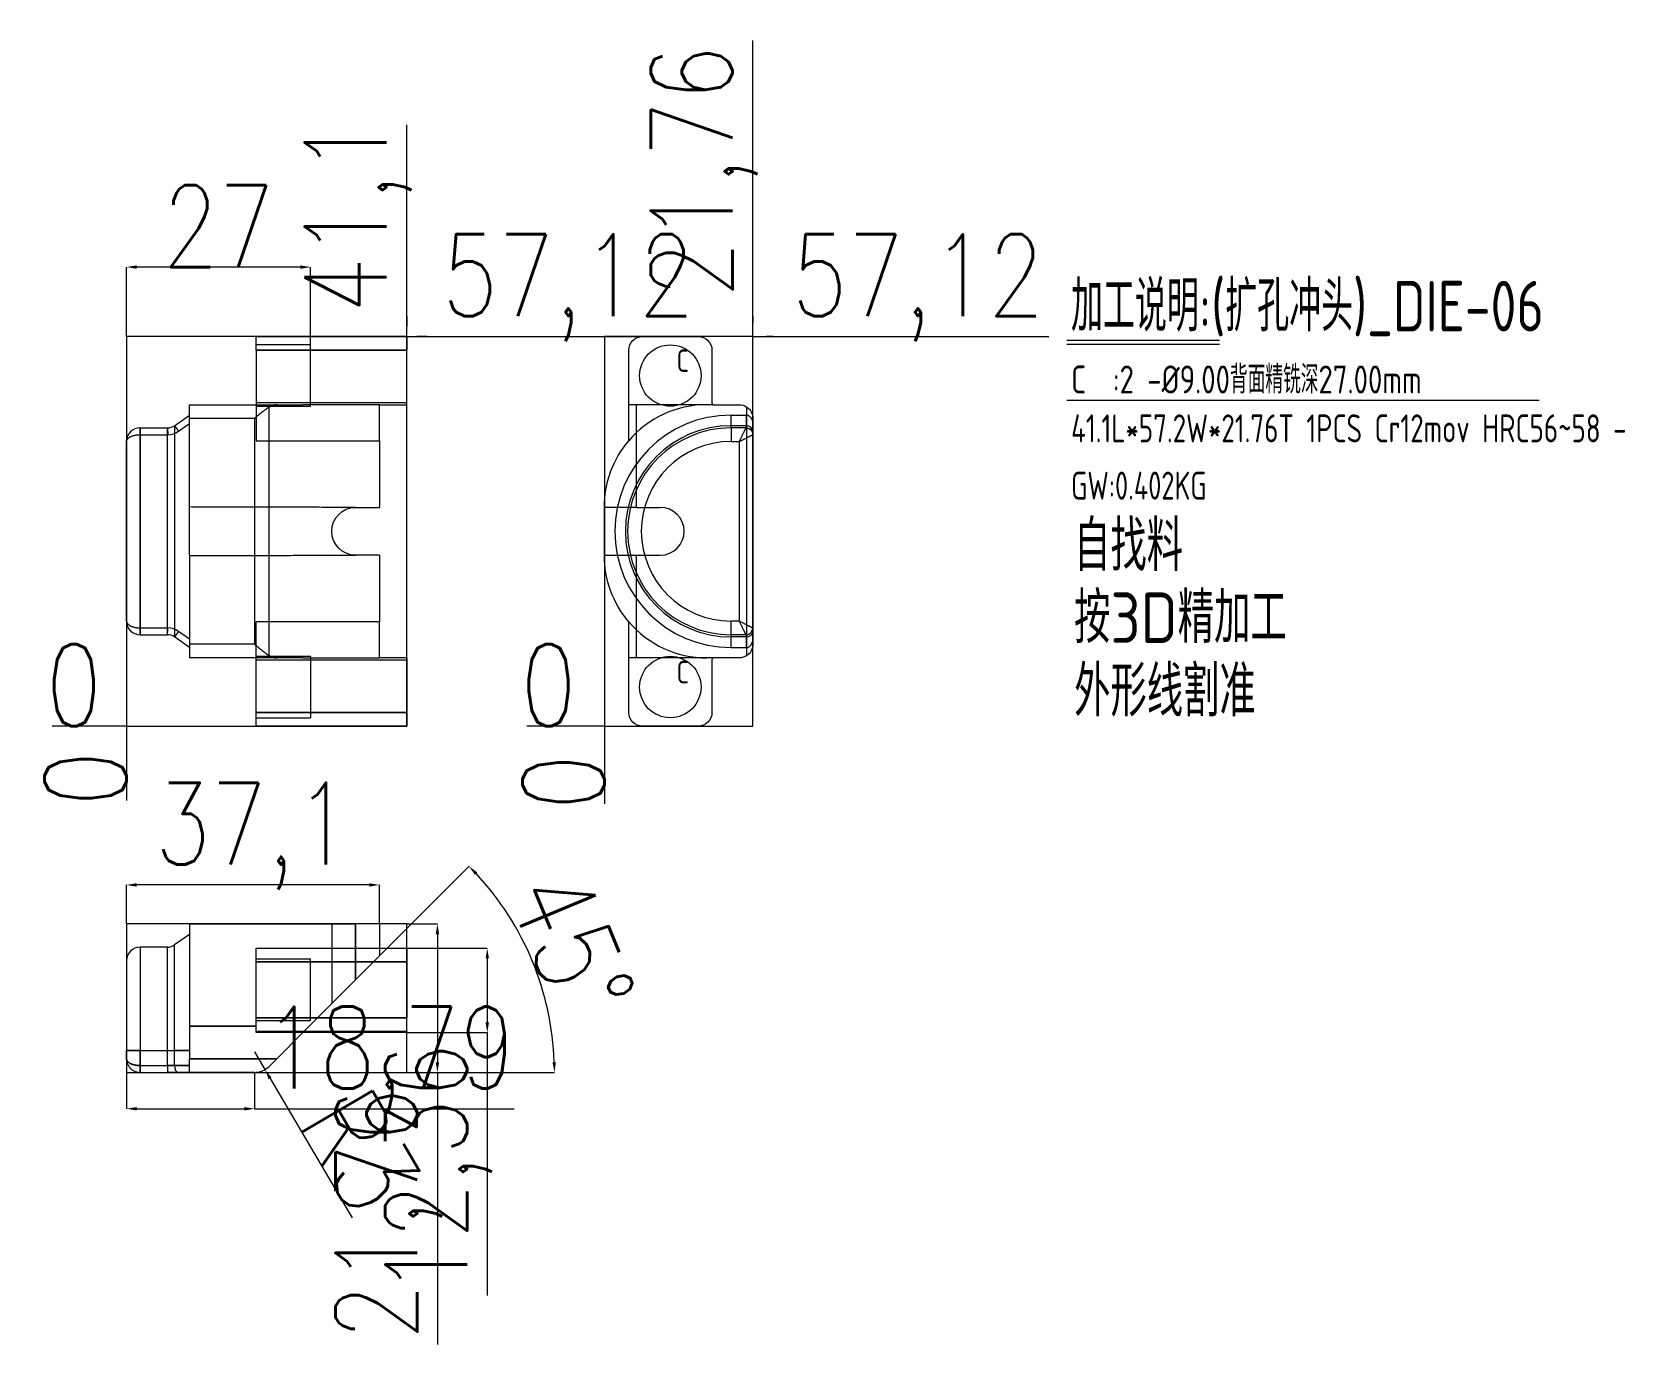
# Model space of a CAD drawing. Header units: millimetres. Extents: x 8768 to 9002, y 34641 to 34834.
import ezdxf

# ---------------------------------------------------------------- set-up
doc = ezdxf.new("R2010")
doc.units = ezdxf.units.MM
doc.linetypes.add('DASHED', pattern=[0])
doc.layers.add('DIE', color=20, linetype='Continuous', lineweight=20)
doc.layers.add('DIM', color=4, linetype='Continuous', lineweight=20)
doc.styles.add('chinesef_fs', font='gbenor.shx', dxfattribs={"bigfont": 'gbcbig.shx'})
doc.styles.add('gbenor', font='gbenor.shx', dxfattribs={"bigfont": 'gbcbig.shx'})
doc.styles.add('TXT', font='txt.shx', dxfattribs={"width": 0.8, "bigfont": 'ctxt.shx'})
doc.dimstyles.new('零件', dxfattribs={"dimscale": 1.5, "dimtxt": 8, "dimasz": 1, "dimexe": 0, "dimexo": 0, "dimgap": 0, "dimtad": 1, "dimtxsty": 'TXT', "dimcen": 0, "dimclrd": 252, "dimclre": 252, "dimclrt": 4, "dimazin": 3, "dimtp": 0.001, "dimtm": 0.001, "dimtfac": 1, "dimtmove": 0, "dimatfit": 3, "dimlwd": 5, "dimlwe": 5})

msp = doc.modelspace()

# ---------------------------------------------------------------- texts
at = {"layer": 'DIM', "color": 4, "lineweight": 5, "style": 'chinesef_fs'}
for s, height, width, p in [('加工说明:(扩孔冲头)_DIE-06', 7.4, 0.8794, (8920.45, 34790.308)), ('C', 3.3, 0.8969, (8862.603, 34784.368)), ('41.1L*57.2W*21.76T 1PCS Cr12mov HRC56~58 -', 4.1, 0.825, (8920.458, 34774.04)), ('GW:0.402KG', 4.1, 0.8055, (8920.458, 34765.642)), ('C', 3.3, 0.8969, (8862.603, 34738.706))]:
    msp.add_text(s, height=height, dxfattribs=dict(at, width=width)).set_placement(p)
at = {"layer": 'DIM', "color": 2, "lineweight": 5, "style": 'chinesef_fs', "width": 0.8795}
msp.add_text('C  :2 -%%c9.00背面精铣深27.00mm', height=4.1, dxfattribs=at).set_placement((8920.458, 34781.205))
at = {"layer": 'DIM', "color": 6, "lineweight": 5, "style": 'gbenor'}
msp.add_text('自找料', height=7.4, dxfattribs=at).set_placement((8920.898, 34755.186))
at = {"layer": 'DIM', "color": 2, "lineweight": 5, "style": 'gbenor'}
msp.add_text('按3D精加工', height=7.4, dxfattribs=at).set_placement((8920.898, 34744.636))
at = {"layer": 'DIM', "color": 1, "lineweight": 5, "style": 'gbenor'}
msp.add_text('外形线割准', height=7.4, dxfattribs=at).set_placement((8920.898, 34733.855))

# ---------------------------------------------------------------- blocks, each defined once
blk = doc.blocks.new('*D1107')
at = {"layer": 'Defpoints', "color": 0}
for p in [(8823.03, 34789.56), (8827.53, 34789.56), (8781.93, 34732.44)]:
    blk.add_point(p, dxfattribs=at)
at = {"layer": 'DIM', "color": 252, "linetype": 'Continuous', "lineweight": 5}
for p, q in [((8823.03, 34789.56), (8826.03, 34789.56)), ((8826.03, 34789.56), (8824.53, 34789.56)), ((8824.53, 34789.56), (8865.93, 34789.56))]:
    blk.add_line(p, q, dxfattribs=at)
at = {"layer": 'DIM', "color": 4, "lineweight": 5, "insert": (8846.73, 34796.71), "char_height": 12, "attachment_point": 5, "style": 'TXT'}
blk.add_mtext('57,12', dxfattribs=at)
blk = doc.blocks.new('*D1108')
at = {"layer": 'Defpoints', "color": 0}
for p in [(8777.43, 34732.44), (8781.93, 34732.44), (8781.93, 34732.44)]:
    blk.add_point(p, dxfattribs=at)
at = {"layer": 'DIM', "color": 252, "linetype": 'Continuous', "lineweight": 5}
blk.add_line((8781.93, 34732.44), (8771.03, 34732.44), dxfattribs=at)
at = {"layer": 'DIM', "color": 4, "lineweight": 5, "insert": (8774.23, 34738.44), "char_height": 12, "attachment_point": 5, "style": 'TXT'}
blk.add_mtext('0', dxfattribs=at)
blk = doc.blocks.new('*D1109')
at = {"layer": 'Defpoints', "color": 0}
for p in [(8781.93, 34732.44), (8781.93, 34732.44), (8781.93, 34727.94)]:
    blk.add_point(p, dxfattribs=at)
at = {"layer": 'DIM', "color": 252, "linetype": 'Continuous', "lineweight": 5}
blk.add_line((8781.93, 34732.44), (8781.93, 34721.54), dxfattribs=at)
at = {"layer": 'DIM', "color": 4, "lineweight": 5, "insert": (8775.93, 34724.74), "char_height": 12, "attachment_point": 5, "rotation": 90, "style": 'TXT'}
blk.add_mtext('0', dxfattribs=at)
blk = doc.blocks.new('*D1110')
at = {"layer": 'Defpoints', "color": 0}
for p in [(8823.03, 34794.06), (8823.03, 34789.56), (8781.93, 34732.44)]:
    blk.add_point(p, dxfattribs=at)
at = {"layer": 'DIM', "color": 252, "linetype": 'Continuous', "lineweight": 5}
for p, q in [((8823.03, 34791.06), (8823.03, 34820.58)), ((8823.03, 34789.56), (8823.03, 34792.56)), ((8823.03, 34792.56), (8823.03, 34791.06))]:
    blk.add_line(p, q, dxfattribs=at)
at = {"layer": 'DIM', "color": 4, "lineweight": 5, "insert": (8815.89, 34807.32), "char_height": 12, "attachment_point": 5, "rotation": 90, "style": 'TXT'}
blk.add_mtext('41,1', dxfattribs=at)
blk = doc.blocks.new('*D1111')
at = {"layer": 'Defpoints', "color": 0}
for p in [(8823.03, 34703.44), (8823.03, 34681.68), (8827.53, 34681.68)]:
    blk.add_point(p, dxfattribs=at)
at = {"layer": 'DIM', "color": 252, "linetype": 'Continuous', "lineweight": 5}
for p, q in [((8823.03, 34703.44), (8827.53, 34703.44)), ((8827.53, 34701.94), (8827.53, 34683.18)), ((8823.03, 34681.68), (8827.53, 34681.68)), ((8827.53, 34681.68), (8827.53, 34641.78))]:
    blk.add_line(p, q, dxfattribs=at)
at = {"layer": 'DIM', "color": 252}
for points in [[(8827.78, 34701.94), (8827.28, 34701.94), (8827.53, 34703.44)], [(8827.28, 34683.18), (8827.78, 34683.18), (8827.53, 34681.68)]]:
    blk.add_solid(points, dxfattribs=at)
at = {"layer": 'DIM', "color": 4, "lineweight": 5, "insert": (8820.39, 34660.98), "char_height": 12, "attachment_point": 5, "rotation": 90, "style": 'TXT'}
blk.add_mtext('21,76', dxfattribs=at)
blk = doc.blocks.new('*D1112')
at = {"layer": 'Defpoints', "color": 0}
for p in [(8873.79, 34789.56), (8878.79, 34789.56), (8852.03, 34732.44)]:
    blk.add_point(p, dxfattribs=at)
at = {"layer": 'DIM', "color": 252, "linetype": 'Continuous', "lineweight": 5}
for p, q in [((8873.79, 34789.56), (8876.79, 34789.56)), ((8876.79, 34789.56), (8875.79, 34789.56)), ((8875.79, 34789.56), (8917.19, 34789.56))]:
    blk.add_line(p, q, dxfattribs=at)
at = {"layer": 'DIM', "color": 4, "lineweight": 5, "insert": (8897.99, 34796.71), "char_height": 12, "attachment_point": 5, "style": 'TXT'}
blk.add_mtext('57,12', dxfattribs=at)
blk = doc.blocks.new('*D1113')
at = {"layer": 'Defpoints', "color": 0}
for p in [(8847.03, 34732.44), (8852.03, 34732.44), (8852.03, 34732.44)]:
    blk.add_point(p, dxfattribs=at)
at = {"layer": 'DIM', "color": 252, "linetype": 'Continuous', "lineweight": 5}
blk.add_line((8852.03, 34732.44), (8840.63, 34732.44), dxfattribs=at)
at = {"layer": 'DIM', "color": 4, "lineweight": 5, "insert": (8843.83, 34738.44), "char_height": 12, "attachment_point": 5, "style": 'TXT'}
blk.add_mtext('0', dxfattribs=at)
blk = doc.blocks.new('*D1114')
at = {"layer": 'Defpoints', "color": 0}
for p in [(8852.03, 34732.44), (8852.03, 34732.44), (8852.03, 34727.44)]:
    blk.add_point(p, dxfattribs=at)
at = {"layer": 'DIM', "color": 252, "linetype": 'Continuous', "lineweight": 5}
blk.add_line((8852.03, 34732.44), (8852.03, 34721.04), dxfattribs=at)
at = {"layer": 'DIM', "color": 4, "lineweight": 5, "insert": (8846.03, 34724.24), "char_height": 12, "attachment_point": 5, "rotation": 90, "style": 'TXT'}
blk.add_mtext('0', dxfattribs=at)
blk = doc.blocks.new('*D1115')
at = {"layer": 'Defpoints', "color": 0}
for p in [(8873.79, 34794.56), (8873.79, 34789.56), (8852.03, 34732.44)]:
    blk.add_point(p, dxfattribs=at)
at = {"layer": 'DIM', "color": 252, "linetype": 'Continuous', "lineweight": 5}
for p, q in [((8873.79, 34791.56), (8873.79, 34832.96)), ((8873.79, 34789.56), (8873.79, 34792.56)), ((8873.79, 34792.56), (8873.79, 34791.56))]:
    blk.add_line(p, q, dxfattribs=at)
at = {"layer": 'DIM', "color": 4, "lineweight": 5, "insert": (8866.64, 34813.76), "char_height": 12, "attachment_point": 5, "rotation": 90, "style": 'TXT'}
blk.add_mtext('21,76', dxfattribs=at)
blk = doc.blocks.new('*D1116')
at = {"layer": 'Defpoints', "color": 0}
for p in [(8800.72, 34684.68), (8802.24, 34682.09)]:
    blk.add_point(p, dxfattribs=at)
at = {"layer": 'DIM', "color": 252, "linetype": 'Continuous', "lineweight": 5}
for p, q in [((8800.72, 34684.68), (8802.24, 34682.09)), ((8803, 34680.8), (8815.03, 34660.36))]:
    blk.add_line(p, q, dxfattribs=at)
at = {"layer": 'DIM', "color": 252}
blk.add_solid([(8803.21, 34680.93), (8802.78, 34680.67), (8802.24, 34682.09)], dxfattribs=at)
at = {"layer": 'DIM', "color": 4, "lineweight": 5, "insert": (8816.26, 34670.1), "char_height": 12, "attachment_point": 5, "rotation": 300.4817, "style": 'TXT'}
blk.add_mtext('R3', dxfattribs=at)
blk = doc.blocks.new('*D1117')
at = {"layer": 'Defpoints', "color": 0}
for p in [(8819.03, 34698.75), (8843.23, 34692.74), (8807.8, 34687.52), (8781.93, 34681.68), (8823.03, 34681.68)]:
    blk.add_point(p, dxfattribs=at)
at = {"layer": 'DIM', "color": 252, "linetype": 'Continuous', "lineweight": 5}
for p, q in [((8819.03, 34698.75), (8832.17, 34711.89)), ((8823.03, 34681.68), (8844.69, 34681.68))]:
    blk.add_line(p, q, dxfattribs=at)
blk.add_arc((8801.96, 34681.68), 42.73, 2.0115, 42.9885, dxfattribs=at)
at = {"layer": 'DIM', "color": 252}
for points in [[(8833.39, 34710.99), (8833.03, 34710.64), (8832.17, 34711.89)], [(8844.41, 34683.17), (8844.91, 34683.18), (8844.69, 34681.68)]]:
    blk.add_solid(points, dxfattribs=at)
at = {"layer": 'DIM', "color": 4, "lineweight": 5, "insert": (8847.24, 34700.44), "char_height": 12, "attachment_point": 5, "rotation": 292.5, "style": 'TXT'}
blk.add_mtext('45%%d', dxfattribs=at)
blk = doc.blocks.new('*D1118')
at = {"layer": 'Defpoints', "color": 0}
for p in [(8781.93, 34681.68), (8800.72, 34681.68), (8800.72, 34676.35)]:
    blk.add_point(p, dxfattribs=at)
at = {"layer": 'DIM', "color": 252, "linetype": 'Continuous', "lineweight": 5}
for p, q in [((8781.93, 34681.68), (8781.93, 34676.35)), ((8800.72, 34681.68), (8800.72, 34676.35)), ((8783.43, 34676.35), (8799.22, 34676.35)), ((8800.72, 34676.35), (8838.79, 34676.35))]:
    blk.add_line(p, q, dxfattribs=at)
at = {"layer": 'DIM', "color": 252}
for points in [[(8783.43, 34676.6), (8783.43, 34676.1), (8781.93, 34676.35)], [(8799.22, 34676.1), (8799.22, 34676.6), (8800.72, 34676.35)]]:
    blk.add_solid(points, dxfattribs=at)
at = {"layer": 'DIM', "color": 4, "lineweight": 5, "insert": (8820.5, 34683.5), "char_height": 12, "attachment_point": 5, "style": 'TXT'}
blk.add_mtext('18,79', dxfattribs=at)
blk = doc.blocks.new('*D1119')
at = {"layer": 'Defpoints', "color": 0}
for p in [(8781.93, 34709.16), (8781.93, 34703.44), (8819.03, 34703.44)]:
    blk.add_point(p, dxfattribs=at)
at = {"layer": 'DIM', "color": 252, "linetype": 'Continuous', "lineweight": 5}
for p, q in [((8781.93, 34703.44), (8781.93, 34709.16)), ((8817.53, 34709.16), (8783.43, 34709.16)), ((8819.03, 34703.44), (8819.03, 34709.16))]:
    blk.add_line(p, q, dxfattribs=at)
at = {"layer": 'DIM', "color": 252}
for points in [[(8783.43, 34709.41), (8783.43, 34708.91), (8781.93, 34709.16)], [(8817.53, 34708.91), (8817.53, 34709.41), (8819.03, 34709.16)]]:
    blk.add_solid(points, dxfattribs=at)
at = {"layer": 'DIM', "color": 4, "lineweight": 5, "insert": (8800.48, 34716.31), "char_height": 12, "attachment_point": 5, "style": 'TXT'}
blk.add_mtext('37,1', dxfattribs=at)
blk = doc.blocks.new('*D1120')
at = {"layer": 'Defpoints', "color": 0}
for p in [(8823.03, 34699.88), (8823.03, 34687.52), (8834.84, 34687.52)]:
    blk.add_point(p, dxfattribs=at)
at = {"layer": 'DIM', "color": 252, "linetype": 'Continuous', "lineweight": 5}
for p, q in [((8823.03, 34699.88), (8834.84, 34699.88)), ((8834.84, 34698.38), (8834.84, 34689.02)), ((8823.03, 34687.52), (8834.84, 34687.52)), ((8834.84, 34687.52), (8834.84, 34648.99))]:
    blk.add_line(p, q, dxfattribs=at)
at = {"layer": 'DIM', "color": 252}
for points in [[(8835.09, 34698.38), (8834.59, 34698.38), (8834.84, 34699.88)], [(8834.59, 34689.02), (8835.09, 34689.02), (8834.84, 34687.52)]]:
    blk.add_solid(points, dxfattribs=at)
at = {"layer": 'DIM', "color": 4, "lineweight": 5, "insert": (8827.7, 34667.51), "char_height": 12, "attachment_point": 5, "rotation": 90, "style": 'TXT'}
blk.add_mtext('12,36', dxfattribs=at)
blk = doc.blocks.new('*D1121')
at = {"layer": 'Defpoints', "color": 0}
for p in [(8781.93, 34799.73), (8781.93, 34789.56), (8808.93, 34788.33)]:
    blk.add_point(p, dxfattribs=at)
at = {"layer": 'DIM', "color": 252, "linetype": 'Continuous', "lineweight": 5}
for p, q in [((8781.93, 34789.56), (8781.93, 34799.73)), ((8807.43, 34799.73), (8783.43, 34799.73)), ((8808.93, 34788.33), (8808.93, 34799.73))]:
    blk.add_line(p, q, dxfattribs=at)
at = {"layer": 'DIM', "color": 252}
for points in [[(8783.43, 34799.98), (8783.43, 34799.48), (8781.93, 34799.73)], [(8807.43, 34799.48), (8807.43, 34799.98), (8808.93, 34799.73)]]:
    blk.add_solid(points, dxfattribs=at)
at = {"layer": 'DIM', "color": 4, "lineweight": 5, "insert": (8795.43, 34805.73), "char_height": 12, "attachment_point": 5, "style": 'TXT'}
blk.add_mtext('27', dxfattribs=at)

# ---------------------------------------------------------------- dimensions: what is measured, and where the dimension line sits
at = {"layer": 'DIM', "linetype": 'Continuous', "lineweight": 5}
for feature_location, offset, dtype, origin, picture, middle in [((8873.788, 34789.563), (0, 5), 1, (8852.026, 34732.439), '*D1115', (8866.645, 34813.763)), ((8823.03, 34789.563), (0, 4.5), 1, (8781.93, 34732.439), '*D1110', (8815.887, 34807.32)), ((8823.03, 34789.563), (4.5, 0), 0, (8781.93, 34732.439), '*D1107', (8846.73, 34796.705)), ((8873.788, 34789.563), (5, 0), 0, (8852.026, 34732.439), '*D1112', (8897.988, 34796.705)), ((8781.93005544, 34732.438531658), (-4.5, 0), 0, (8781.93005544, 34732.438531658), '*D1108', (8774.23005544, 34738.438531658)), ((8852.02571044, 34732.438531648), (-5, 0), 0, (8852.02571044, 34732.438531648), '*D1113', (8843.82571044, 34738.438531648)), ((8781.93005544, 34732.438531658), (0, -4.5), 1, (8781.93005544, 34732.438531658), '*D1109', (8775.93005544, 34724.738531658)), ((8852.02571044, 34732.438531648), (0, -5), 1, (8852.02571044, 34732.438531648), '*D1114', (8846.02571044, 34724.238531648))]:
    dim = msp.add_ordinate_dim(feature_location=feature_location, offset=offset, dtype=dtype, origin=origin, dimstyle='零件', dxfattribs=at)
    dim.commit()
    dim.dimension.update_dxf_attribs({"geometry": picture, "text_midpoint": middle})
for base, p1, p2, picture, middle in [((8781.93, 34799.73), (8808.93, 34788.332), (8781.93, 34789.563), '*D1121', (8795.43, 34805.73)), ((8781.93, 34709.163), (8819.03, 34703.44), (8781.93, 34703.44), '*D1119', (8800.48, 34716.306)), ((8800.716, 34676.354), (8781.93, 34681.678), (8800.716, 34681.678), '*D1118', (8820.502, 34683.497))]:
    dim = msp.add_linear_dim(base=base, p1=p1, p2=p2, dimstyle='零件', dxfattribs=at)
    dim.commit()
    dim.dimension.update_dxf_attribs({"geometry": picture, "text_midpoint": middle})
dim = msp.add_angular_dim_2l(base=(8843.232, 34692.737), line1=((8781.93, 34681.678), (8823.03, 34681.678)), line2=((8807.803, 34687.522), (8819.03, 34698.749)), dimstyle='零件', dxfattribs=at)
dim.commit()
dim.dimension.update_dxf_attribs({"geometry": '*D1117', "text_midpoint": (8847.242, 34700.435)})
for base, p1, p2, picture, middle in [((8827.53, 34681.678), (8823.03, 34703.44), (8823.03, 34681.678), '*D1111', (8820.387, 34660.978)), ((8834.842, 34687.522), (8823.03, 34699.878), (8823.03, 34687.522), '*D1120', (8827.699, 34667.508))]:
    dim = msp.add_linear_dim(base=base, p1=p1, p2=p2, angle=90, dimstyle='零件', dxfattribs=at)
    dim.commit()
    dim.dimension.update_dxf_attribs({"geometry": picture, "text_midpoint": middle})
dim = msp.add_radius_dim(center=(8800.716, 34684.678), mpoint=(8802.238, 34682.093), dimstyle='零件', dxfattribs=at)
dim.commit()
dim.dimension.update_dxf_attribs({"geometry": '*D1116', "text_midpoint": (8811.09, 34667.054), "dimtype": 164})

# ---------------------------------------------------------------- linework, layer by layer
at = {"layer": 'DIE', "color": 2, "linetype": 'Continuous', "lineweight": 5}
for p, q in [((8800.93, 34787.563), (8800.93, 34789.563)), ((8800.93, 34789.563), (8823.03, 34789.563)), ((8823.03, 34789.563), (8823.03, 34787.563)), ((8800.93, 34787.563), (8800.93, 34774.267)), ((8823.03, 34779.563), (8823.03, 34787.563)), ((8791.179, 34764.563), (8791.179, 34779.563)), ((8791.179, 34779.563), (8800.93, 34779.563)), ((8819.03, 34774.267), (8819.03, 34779.563)), ((8819.03, 34779.563), (8823.03, 34779.563)), ((8867.944, 34779.563), (8855.588, 34779.563)), ((8856.717, 34764.501), (8856.717, 34779.563)), ((8788.962, 34776.485), (8791.179, 34778.037)), ((8783.93, 34776.159), (8787.93, 34776.159)), ((8781.93, 34747.842), (8781.93, 34774.159)), ((8800.93, 34774.267), (8819.03, 34774.267)), ((8819.03, 34774.267), (8819.03, 34764.501)), ((8791.179, 34757.439), (8791.179, 34764.563)), ((8856.717, 34764.501), (8852.026, 34764.501)), ((8856.717, 34764.501), (8860.217, 34764.501)), ((8791.179, 34757.439), (8791.179, 34742.439)), ((8819.03, 34757.501), (8819.03, 34747.734)), ((8852.026, 34757.501), (8856.717, 34757.501)), ((8856.717, 34742.439), (8856.717, 34757.501)), ((8856.717, 34757.501), (8860.217, 34757.501)), ((8800.93, 34734.439), (8800.93, 34747.734)), ((8819.03, 34747.734), (8800.93, 34747.734)), ((8819.03, 34742.439), (8819.03, 34747.734)), ((8783.93, 34745.842), (8787.93, 34745.842)), ((8791.179, 34743.964), (8788.962, 34745.516)), ((8800.93, 34742.439), (8791.179, 34742.439)), ((8823.03, 34742.439), (8819.03, 34742.439)), ((8823.03, 34742.439), (8823.03, 34734.439)), ((8867.944, 34742.439), (8855.588, 34742.439)), ((8800.93, 34732.439), (8800.93, 34734.439)), ((8823.03, 34732.439), (8800.93, 34732.439)), ((8823.03, 34734.439), (8823.03, 34732.439)), ((8791.179, 34703.44), (8791.179, 34688.44)), ((8819.03, 34703.44), (8791.966, 34703.44)), ((8819.03, 34703.44), (8819.03, 34699.878)), ((8787.93, 34700.037), (8783.93, 34700.037)), ((8791.179, 34701.915), (8788.962, 34700.362)), ((8800.93, 34697.878), (8800.93, 34699.878)), ((8800.93, 34699.878), (8823.03, 34699.878)), ((8823.03, 34699.878), (8823.03, 34697.878)), ((8781.93, 34698.037), (8781.93, 34684.878)), ((8800.93, 34689.678), (8800.93, 34697.878)), ((8823.03, 34697.878), (8823.03, 34689.678)), ((8791.179, 34688.44), (8791.179, 34683.678)), ((8800.93, 34687.678), (8800.93, 34689.678)), ((8823.03, 34687.678), (8823.03, 34689.678)), ((8800.93, 34687.522), (8800.93, 34687.678)), ((8823.03, 34687.678), (8800.93, 34687.678)), ((8807.803, 34687.522), (8800.93, 34687.522)), ((8803.959, 34683.678), (8807.803, 34687.522)), ((8823.03, 34687.522), (8807.803, 34687.522)), ((8823.03, 34687.678), (8823.03, 34687.522)), ((8781.93, 34683.678), (8781.93, 34684.878)), ((8791.179, 34681.678), (8791.179, 34683.678)), ((8803.959, 34683.678), (8802.838, 34682.557)), ((8783.93, 34681.678), (8787.93, 34681.678)), ((8787.93, 34682.678), (8787.93, 34681.678)), ((8788.017, 34681.678), (8787.93, 34681.678)), ((8789.536, 34681.678), (8788.017, 34681.678)), ((8791.179, 34681.678), (8789.536, 34681.678)), ((8800.716, 34681.678), (8791.179, 34681.678))]:
    msp.add_line(p, q, dxfattribs=at)
at = {"layer": 'DIE', "color": 2, "linetype": 'DASHED', "lineweight": 5, "ltscale": 0.19587}
for p, q in [((8808.93, 34788.332), (8800.93, 34788.332)), ((8808.93, 34779.332), (8808.93, 34788.332)), ((8800.93, 34779.563), (8807.803, 34779.563)), ((8800.93, 34779.332), (8808.93, 34779.332)), ((8819.03, 34779.563), (8807.803, 34779.563)), ((8870.588, 34778.037), (8872.788, 34778.037)), ((8787.93, 34775.156), (8787.93, 34776.159)), ((8872.788, 34776.159), (8870.588, 34776.159)), ((8852.026, 34757.501), (8852.026, 34757.501)), ((8787.93, 34745.842), (8787.93, 34746.846)), ((8872.788, 34745.842), (8870.588, 34745.842)), ((8808.93, 34742.67), (8800.93, 34742.67)), ((8807.803, 34742.439), (8800.93, 34742.439)), ((8807.803, 34742.439), (8819.03, 34742.439)), ((8808.93, 34742.67), (8808.93, 34733.67)), ((8870.588, 34743.964), (8872.788, 34743.964)), ((8800.93, 34733.67), (8808.93, 34733.67)), ((8812.03, 34703.44), (8812.03, 34691.749)), ((8819.03, 34703.44), (8815.53, 34703.44)), ((8819.03, 34699.878), (8819.03, 34698.749)), ((8808.93, 34698.278), (8800.93, 34698.278)), ((8807.803, 34687.522), (8819.03, 34698.749)), ((8808.93, 34689.278), (8808.93, 34698.278)), ((8800.93, 34689.278), (8808.93, 34689.278))]:
    msp.add_line(p, q, dxfattribs=at)
at = {"layer": 'DIE', "color": 155, "linetype": 'DASHED', "lineweight": 5, "ltscale": 0.19587}
for p, q in [((8800.93, 34787.563), (8823.03, 34787.563)), ((8823.03, 34779.826), (8800.93, 34779.826)), ((8802.838, 34742.782), (8802.838, 34779.219)), ((8789.536, 34775.666), (8791.179, 34776.816)), ((8791.179, 34777.563), (8800.716, 34777.563)), ((8800.716, 34777.563), (8800.716, 34744.439)), ((8870.588, 34776.485), (8870.588, 34778.037)), ((8872.788, 34778.037), (8872.788, 34776.485)), ((8783.93, 34775.156), (8787.93, 34775.156)), ((8783.93, 34746.846), (8783.93, 34775.156)), ((8787.93, 34775.156), (8788.017, 34775.163)), ((8788.962, 34776.485), (8789.536, 34775.666)), ((8872.788, 34776.485), (8870.588, 34776.485)), ((8870.588, 34776.159), (8870.588, 34776.485)), ((8870.588, 34776.159), (8870.588, 34774.159)), ((8872.788, 34776.485), (8872.788, 34776.159)), ((8870.588, 34774.159), (8871.788, 34774.159)), ((8871.788, 34774.159), (8871.788, 34747.842)), ((8783.93, 34746.846), (8787.93, 34746.846)), ((8788.017, 34746.838), (8787.93, 34746.846)), ((8870.588, 34745.842), (8870.588, 34747.842)), ((8871.788, 34747.842), (8870.588, 34747.842)), ((8789.536, 34746.336), (8788.962, 34745.516)), ((8791.179, 34745.185), (8789.536, 34746.336)), ((8800.716, 34744.439), (8791.179, 34744.439)), ((8870.588, 34745.842), (8870.588, 34745.516)), ((8872.788, 34745.516), (8870.588, 34745.516)), ((8870.588, 34743.964), (8870.588, 34745.516)), ((8872.788, 34745.842), (8872.788, 34745.516)), ((8872.788, 34745.516), (8872.788, 34743.964)), ((8800.93, 34742.175), (8823.03, 34742.175)), ((8823.03, 34734.439), (8800.93, 34734.439)), ((8815.53, 34695.249), (8815.53, 34703.44)), ((8815.53, 34703.44), (8815.53, 34695.249)), ((8783.93, 34700.037), (8783.93, 34684.878)), ((8788.962, 34684.878), (8788.962, 34700.362)), ((8800.93, 34697.878), (8823.03, 34697.878)), ((8791.179, 34688.44), (8800.93, 34688.44)), ((8823.03, 34689.678), (8800.93, 34689.678)), ((8783.93, 34684.878), (8781.93, 34684.878)), ((8783.93, 34682.678), (8783.93, 34684.878)), ((8783.93, 34684.878), (8787.93, 34684.878)), ((8787.93, 34682.678), (8787.93, 34684.878)), ((8787.93, 34684.878), (8788.962, 34684.878)), ((8788.962, 34682.678), (8788.962, 34684.878)), ((8788.962, 34684.878), (8791.179, 34684.878)), ((8803.959, 34683.678), (8791.179, 34683.678)), ((8783.93, 34682.678), (8787.93, 34682.678)), ((8788.962, 34682.678), (8787.93, 34682.678)), ((8791.179, 34682.678), (8788.962, 34682.678))]:
    msp.add_line(p, q, dxfattribs=at)
at = {"layer": 'DIE', "color": 155, "linetype": 'Continuous', "lineweight": 5}
for p, q in [((8823.03, 34787.563), (8800.93, 34787.563)), ((8872.909, 34742.782), (8872.909, 34779.219)), ((8783.93, 34776.159), (8783.93, 34745.842)), ((8787.93, 34745.842), (8787.93, 34776.159)), ((8788.962, 34776.485), (8788.962, 34745.516)), ((8800.93, 34734.439), (8823.03, 34734.439)), ((8783.93, 34700.037), (8783.93, 34684.878)), ((8787.93, 34684.878), (8787.93, 34700.037)), ((8788.962, 34684.878), (8788.962, 34700.362)), ((8823.03, 34697.878), (8800.93, 34697.878)), ((8800.93, 34688.44), (8791.179, 34688.44)), ((8800.93, 34689.678), (8823.03, 34689.678)), ((8781.93, 34684.878), (8783.93, 34684.878)), ((8783.93, 34684.878), (8787.93, 34684.878)), ((8783.93, 34684.878), (8783.93, 34682.678)), ((8787.93, 34682.678), (8787.93, 34684.878)), ((8787.93, 34684.878), (8788.962, 34684.878)), ((8788.962, 34682.678), (8788.962, 34684.878)), ((8791.179, 34684.878), (8788.962, 34684.878)), ((8791.179, 34683.678), (8803.959, 34683.678)), ((8783.93, 34682.678), (8787.93, 34682.678)), ((8787.93, 34682.678), (8788.962, 34682.678)), ((8788.962, 34682.678), (8791.179, 34682.678))]:
    msp.add_line(p, q, dxfattribs=at)
at = {"layer": 'DIE', "color": 1, "lineweight": 5, "ltscale": 0.19587}
msp.add_lwpolyline([(8852.026, 34757.501), (8852.026, 34764.501, -0.1788043), (8855.588, 34774.267), (8855.588, 34779.563), (8855.588, 34787.563, -0.4142136), (8857.588, 34789.563), (8865.788, 34789.563, -0.4142136), (8867.788, 34787.563), (8867.788, 34779.826, 0.27394), (8867.944, 34779.563), (8871.788, 34779.563, -0.1499036), (8872.909, 34779.219), (8872.909, 34779.219, -0.2488578), (8873.788, 34777.563), (8873.788, 34744.439), (8873.788, 34744.439, -0.2488563), (8872.909, 34742.782, -0.1499036), (8871.788, 34742.439), (8867.944, 34742.439, 0.27394), (8867.788, 34742.175), (8867.788, 34734.439, -0.4142136), (8865.788, 34732.439), (8857.588, 34732.439, -0.4142136), (8855.588, 34734.439), (8855.588, 34742.439), (8855.588, 34747.734, -0.1788045), (8852.026, 34757.501)], format="xyb", dxfattribs=at)
at = {"layer": 'DIE', "color": 2, "linetype": 'Continuous', "lineweight": 5}
for points in [[(8819.03, 34757.501), (8815.53, 34757.501, -1), (8815.53, 34764.501), (8819.03, 34764.501)], [(8800.716, 34681.678), (8800.716, 34681.678, 0.1989121), (8802.838, 34682.557)]]:
    msp.add_lwpolyline(points, format="xyb", dxfattribs=at)
at = {"layer": 'DIE', "color": 2, "linetype": 'DASHED', "lineweight": 5, "ltscale": 0.19587}
for centre in [(8861.688, 34783.832), (8861.688, 34738.17)]:
    msp.add_circle(centre, 4.5, dxfattribs=at)
for centre, radius, start, end in [((8803.959, 34777.563), 2, 90, 124.10146), ((8867.026, 34764.563), 15, 90, 139.68706), ((8870.588, 34761.001), 17.037, 90, 270), ((8870.588, 34761.001), 15.159, 90, 270), ((8867.026, 34757.439), 15, 220.31294, 270), ((8803.959, 34744.439), 2, 235.89854, 270)]:
    msp.add_arc(centre, radius, start, end, dxfattribs=at)
at = {"layer": 'DIE', "color": 2, "linetype": 'Continuous', "lineweight": 5}
for centre, radius, start, end in [((8783.93, 34774.159), 2, 90, 180), ((8787.93, 34777.959), 1.8, 270, 305), ((8860.217, 34761.001), 3.5, 270, 90), ((8783.93, 34747.842), 2, 180, 270), ((8787.93, 34744.042), 1.8, 55, 90), ((8783.93, 34698.037), 2, 90, 180), ((8787.93, 34701.837), 1.8, 270, 305)]:
    msp.add_arc(centre, radius, start, end, dxfattribs=at)
at = {"layer": 'DIE', "color": 155, "linetype": 'DASHED', "lineweight": 5, "ltscale": 0.19587}
for centre, radius, start, end in [((8787.93, 34777.959), 2.8, 271.7853, 305), ((8870.588, 34761.001), 15.484, 90, 270), ((8870.588, 34761.001), 13.159, 90, 270), ((8787.93, 34744.042), 2.8, 55, 88.2147)]:
    msp.add_arc(centre, radius, start, end, dxfattribs=at)
at = {"layer": 'DIE', "color": 2, "linetype": 'DASHED', "lineweight": 5, "ltscale": 0.19587}
for centre, major_axis, ratio, start_param, end_param in [((8872.788, 34776.816), (0, -1.221), 0.819152, 1.5707963, 3.1415927), ((8872.788, 34775.156), (0, -1.004), 0.996195, 1.5707963, 3.1415927), ((8872.788, 34746.846), (0, 1.004), 0.996195, 3.1415927, 4.712389), ((8872.788, 34745.185), (0, -1.221), 0.819152, 0, 1.5707963)]:
    msp.add_ellipse(centre, major_axis=major_axis, ratio=ratio, start_param=start_param, end_param=end_param, dxfattribs=at)
at = {"layer": 'DIE', "color": 155, "linetype": 'DASHED', "lineweight": 5, "ltscale": 0.19587}
for centre, major_axis, ratio, start_param, end_param in [((8872.788, 34775.666), (1, 0), 0.819152, 0, 1.5707963), ((8872.788, 34746.336), (-1, 0), 0.819152, 1.5707963, 3.1415927), ((8789.536, 34682.678), (0, -1), 0.573576, 4.712389, 6.2831853)]:
    msp.add_ellipse(centre, major_axis=major_axis, ratio=ratio, start_param=start_param, end_param=end_param, dxfattribs=at)
at = {"layer": 'DIE', "color": 155, "linetype": 'Continuous', "lineweight": 5}
msp.add_ellipse((8789.536, 34682.678), major_axis=(0, -1), ratio=0.573576, start_param=4.712389, end_param=6.2831853, dxfattribs=at)
at = {"layer": 'DIE', "color": 2, "linetype": 'DASHED', "lineweight": 5, "ltscale": 0.19587}
for points, knots in [([(8802.838, 34779.219), (8802.76, 34779.166), (8802.681, 34779.11), (8802.518, 34778.993), (8802.434, 34778.931), (8802.306, 34778.834), (8802.263, 34778.801), (8802.198, 34778.751), (8802.176, 34778.734), (8802.132, 34778.7), (8802.11, 34778.683), (8801.999, 34778.597), (8801.91, 34778.527), (8801.731, 34778.385), (8801.641, 34778.313), (8801.459, 34778.167), (8801.368, 34778.093), (8801.183, 34777.944), (8801.091, 34777.868), (8800.95, 34777.754), (8800.88, 34777.697), (8800.798, 34777.63), (8800.763, 34777.601), (8800.74, 34777.582), (8800.728, 34777.572), (8800.716, 34777.563)], [0, 0, 0, 0, 0.125, 0.125, 0.25, 0.25, 0.3125, 0.3125, 0.34375, 0.34375, 0.375, 0.375, 0.5, 0.5, 0.625, 0.625, 0.75, 0.75, 0.875, 0.875, 0.9375, 0.96875, 0.984375, 0.984375, 1, 1, 1, 1]), ([(8787.93, 34776.159), (8787.93, 34776.159), (8787.931, 34776.153), (8787.933, 34776.128), (8787.935, 34776.109), (8787.939, 34776.059), (8787.942, 34776.028), (8787.948, 34775.955), (8787.952, 34775.914), (8787.96, 34775.822), (8787.964, 34775.771), (8787.974, 34775.662), (8787.979, 34775.605), (8787.989, 34775.484), (8787.995, 34775.422), (8788.006, 34775.294), (8788.012, 34775.228), (8788.017, 34775.163)], [0, 0, 0, 0, 0.125, 0.125, 0.25, 0.25, 0.375, 0.375, 0.5, 0.5, 0.625, 0.625, 0.75, 0.75, 0.875, 0.875, 1, 1, 1, 1]), ([(8872.788, 34776.159), (8872.853, 34776.159), (8872.919, 34776.153), (8873.047, 34776.128), (8873.11, 34776.109), (8873.231, 34776.059), (8873.289, 34776.028), (8873.398, 34775.955), (8873.449, 34775.914), (8873.541, 34775.822), (8873.583, 34775.771), (8873.656, 34775.662), (8873.687, 34775.605), (8873.737, 34775.484), (8873.756, 34775.422), (8873.781, 34775.294), (8873.788, 34775.228), (8873.788, 34775.163)], [0, 0, 0, 0, 0.125, 0.125, 0.25, 0.25, 0.375, 0.375, 0.5, 0.5, 0.625, 0.625, 0.75, 0.75, 0.875, 0.875, 1, 1, 1, 1]), ([(8787.93, 34745.842), (8787.93, 34745.842), (8787.93, 34745.842), (8787.93, 34745.842), (8787.93, 34745.843), (8787.93, 34745.844), (8787.93, 34745.845), (8787.931, 34745.846), (8787.931, 34745.848), (8787.931, 34745.85), (8787.931, 34745.853), (8787.931, 34745.855), (8787.932, 34745.858), (8787.932, 34745.862), (8787.932, 34745.865), (8787.933, 34745.869), (8787.933, 34745.874), (8787.934, 34745.879), (8787.934, 34745.884), (8787.935, 34745.889), (8787.935, 34745.896), (8787.936, 34745.902), (8787.936, 34745.909), (8787.937, 34745.916), (8787.938, 34745.924), (8787.938, 34745.932), (8787.939, 34745.941), (8787.94, 34745.95), (8787.941, 34745.96), (8787.942, 34745.97), (8787.942, 34745.981), (8787.943, 34745.992), (8787.944, 34746.004), (8787.945, 34746.016), (8787.947, 34746.029), (8787.948, 34746.042), (8787.949, 34746.056), (8787.95, 34746.071), (8787.951, 34746.086), (8787.953, 34746.101), (8787.954, 34746.118), (8787.957, 34746.148), (8787.961, 34746.194), (8787.966, 34746.257), (8787.972, 34746.32), (8787.977, 34746.383), (8787.982, 34746.443), (8787.987, 34746.501), (8787.992, 34746.556), (8787.997, 34746.608), (8788.001, 34746.656), (8788.005, 34746.701), (8788.008, 34746.741), (8788.012, 34746.777), (8788.015, 34746.809), (8788.016, 34746.829), (8788.017, 34746.838)], [0, 0, 0, 0, 0.0097602, 0.0196608, 0.0297016, 0.0398829, 0.0502045, 0.0606665, 0.071269, 0.0820119, 0.0928953, 0.1039192, 0.1150837, 0.1263887, 0.1378343, 0.1494205, 0.1611474, 0.1730149, 0.185023, 0.1971719, 0.2094615, 0.2218918, 0.2344629, 0.2471748, 0.2600275, 0.2730211, 0.2861555, 0.2994308, 0.3128471, 0.3264043, 0.3401026, 0.3539418, 0.3679221, 0.3820435, 0.3963061, 0.4107098, 0.4252547, 0.4399409, 0.4547684, 0.4697372, 0.4848474, 0.5000991, 0.553882, 0.604887, 0.6531135, 0.6985608, 0.7412281, 0.7811145, 0.8182192, 0.8525414, 0.8840803, 0.9128351, 0.9388051, 0.9619896, 0.982388, 1, 1, 1, 1]), ([(8872.788, 34745.842), (8872.793, 34745.842), (8872.803, 34745.842), (8872.819, 34745.842), (8872.834, 34745.843), (8872.85, 34745.844), (8872.867, 34745.845), (8872.883, 34745.846), (8872.9, 34745.848), (8872.916, 34745.85), (8872.933, 34745.853), (8872.95, 34745.855), (8872.968, 34745.858), (8872.985, 34745.862), (8873.003, 34745.865), (8873.02, 34745.869), (8873.038, 34745.874), (8873.056, 34745.879), (8873.074, 34745.884), (8873.092, 34745.889), (8873.111, 34745.896), (8873.129, 34745.902), (8873.148, 34745.909), (8873.166, 34745.916), (8873.185, 34745.924), (8873.203, 34745.932), (8873.222, 34745.941), (8873.241, 34745.95), (8873.259, 34745.96), (8873.278, 34745.97), (8873.297, 34745.981), (8873.315, 34745.992), (8873.334, 34746.004), (8873.352, 34746.016), (8873.371, 34746.029), (8873.389, 34746.042), (8873.407, 34746.056), (8873.425, 34746.071), (8873.443, 34746.086), (8873.46, 34746.101), (8873.477, 34746.118), (8873.509, 34746.148), (8873.551, 34746.194), (8873.601, 34746.257), (8873.642, 34746.32), (8873.677, 34746.383), (8873.706, 34746.443), (8873.729, 34746.501), (8873.747, 34746.556), (8873.761, 34746.608), (8873.771, 34746.656), (8873.778, 34746.701), (8873.783, 34746.741), (8873.786, 34746.777), (8873.787, 34746.809), (8873.788, 34746.829), (8873.788, 34746.838)], [0, 0, 0, 0, 0.0097602, 0.0196608, 0.0297016, 0.0398829, 0.0502045, 0.0606665, 0.071269, 0.0820119, 0.0928953, 0.1039192, 0.1150837, 0.1263887, 0.1378343, 0.1494205, 0.1611474, 0.1730149, 0.185023, 0.1971719, 0.2094615, 0.2218918, 0.2344629, 0.2471748, 0.2600275, 0.2730211, 0.2861555, 0.2994308, 0.3128471, 0.3264043, 0.3401026, 0.3539418, 0.3679221, 0.3820435, 0.3963061, 0.4107098, 0.4252547, 0.4399409, 0.4547684, 0.4697372, 0.4848474, 0.5000991, 0.553882, 0.604887, 0.6531135, 0.6985608, 0.7412281, 0.7811145, 0.8182192, 0.8525414, 0.8840803, 0.9128351, 0.9388051, 0.9619896, 0.982388, 1, 1, 1, 1]), ([(8800.716, 34744.439), (8800.728, 34744.429), (8800.74, 34744.419), (8800.763, 34744.4), (8800.798, 34744.372), (8800.88, 34744.305), (8800.95, 34744.248), (8801.091, 34744.133), (8801.183, 34744.058), (8801.368, 34743.908), (8801.459, 34743.834), (8801.641, 34743.688), (8801.731, 34743.616), (8801.91, 34743.474), (8801.999, 34743.404), (8802.11, 34743.318), (8802.132, 34743.301), (8802.176, 34743.267), (8802.198, 34743.25), (8802.263, 34743.2), (8802.306, 34743.167), (8802.434, 34743.071), (8802.518, 34743.009), (8802.681, 34742.891), (8802.76, 34742.835), (8802.838, 34742.782)], [0, 0, 0, 0, 0.015625, 0.015625, 0.03125, 0.0625, 0.125, 0.125, 0.25, 0.25, 0.375, 0.375, 0.5, 0.5, 0.625, 0.625, 0.65625, 0.65625, 0.6875, 0.6875, 0.75, 0.75, 0.875, 0.875, 1, 1, 1, 1])]:
    msp.add_open_spline(points, degree=3, knots=knots, dxfattribs=at)
at = {"layer": 'DIE', "color": 155, "linetype": 'DASHED', "lineweight": 5, "ltscale": 0.19587}
for points, knots in [([(8781.93, 34774.159), (8781.93, 34774.167), (8781.93, 34774.181), (8781.932, 34774.203), (8781.934, 34774.223), (8781.937, 34774.242), (8781.94, 34774.259), (8781.944, 34774.276), (8781.947, 34774.291), (8781.951, 34774.305), (8781.955, 34774.318), (8781.959, 34774.33), (8781.968, 34774.354), (8781.983, 34774.39), (8782.008, 34774.437), (8782.036, 34774.482), (8782.081, 34774.542), (8782.149, 34774.617), (8782.248, 34774.701), (8782.357, 34774.777), (8782.482, 34774.849), (8782.623, 34774.916), (8782.783, 34774.978), (8782.951, 34775.03), (8783.075, 34775.061), (8783.147, 34775.076), (8783.166, 34775.08), (8783.185, 34775.084), (8783.205, 34775.088), (8783.224, 34775.092), (8783.244, 34775.095), (8783.263, 34775.099), (8783.283, 34775.102), (8783.303, 34775.105), (8783.323, 34775.109), (8783.342, 34775.112), (8783.362, 34775.115), (8783.382, 34775.118), (8783.402, 34775.12), (8783.422, 34775.123), (8783.442, 34775.126), (8783.462, 34775.128), (8783.482, 34775.13), (8783.503, 34775.133), (8783.523, 34775.135), (8783.543, 34775.137), (8783.563, 34775.139), (8783.584, 34775.141), (8783.604, 34775.142), (8783.624, 34775.144), (8783.645, 34775.145), (8783.665, 34775.147), (8783.685, 34775.148), (8783.706, 34775.149), (8783.726, 34775.15), (8783.746, 34775.151), (8783.767, 34775.152), (8783.787, 34775.153), (8783.808, 34775.154), (8783.828, 34775.154), (8783.848, 34775.155), (8783.869, 34775.155), (8783.889, 34775.155), (8783.91, 34775.156), (8783.923, 34775.156), (8783.93, 34775.156)], [0, 0, 0, 0, 0.0150512, 0.0293219, 0.0428122, 0.0555219, 0.0674512, 0.0785999, 0.0889682, 0.0985559, 0.1073632, 0.11539, 0.1226363, 0.1567465, 0.1893776, 0.2205303, 0.2502057, 0.3183253, 0.3826806, 0.4432977, 0.5002081, 0.5659726, 0.6294988, 0.6908699, 0.7501776, 0.7565837, 0.7629798, 0.7693658, 0.7757421, 0.7821087, 0.7884658, 0.7948136, 0.8011521, 0.8074814, 0.8138019, 0.8201136, 0.8264166, 0.8327111, 0.8389972, 0.8452751, 0.851545, 0.8578069, 0.8640611, 0.8703077, 0.8765469, 0.8827787, 0.8890033, 0.895221, 0.9014318, 0.9076359, 0.9138335, 0.9200247, 0.9262096, 0.9323885, 0.9385615, 0.9447286, 0.9508902, 0.9570464, 0.9631972, 0.9693429, 0.9754836, 0.9816196, 0.9877508, 0.9938776, 1, 1, 1, 1]), ([(8871.788, 34774.159), (8871.817, 34774.218), (8871.847, 34774.279), (8871.909, 34774.401), (8871.94, 34774.463), (8872.002, 34774.588), (8872.034, 34774.65), (8872.096, 34774.774), (8872.126, 34774.835), (8872.188, 34774.958), (8872.219, 34775.019), (8872.279, 34775.139), (8872.308, 34775.197), (8872.364, 34775.31), (8872.392, 34775.365), (8872.432, 34775.445), (8872.445, 34775.471), (8872.471, 34775.523), (8872.483, 34775.548), (8872.508, 34775.597), (8872.519, 34775.62), (8872.542, 34775.665), (8872.553, 34775.687), (8872.585, 34775.751), (8872.605, 34775.791), (8872.642, 34775.866), (8872.659, 34775.901), (8872.691, 34775.964), (8872.705, 34775.993), (8872.729, 34776.042), (8872.74, 34776.063), (8872.757, 34776.098), (8872.765, 34776.113), (8872.777, 34776.137), (8872.781, 34776.145), (8872.786, 34776.157), (8872.788, 34776.159), (8872.788, 34776.159)], [0, 0, 0, 0, 0.0630334, 0.0630334, 0.1260668, 0.1260668, 0.1891001, 0.1891001, 0.2521335, 0.2521335, 0.3186254, 0.3186254, 0.3851172, 0.3851172, 0.451609, 0.451609, 0.484855, 0.484855, 0.5181009, 0.5181009, 0.5499436, 0.5499436, 0.5817864, 0.5817864, 0.6454719, 0.6454719, 0.7091574, 0.7091574, 0.7728429, 0.7728429, 0.8297298, 0.8297298, 0.8866168, 0.8866168, 0.9435037, 0.9435037, 1, 1, 1, 1]), ([(8871.788, 34774.159), (8871.803, 34774.167), (8871.832, 34774.181), (8871.874, 34774.203), (8871.914, 34774.223), (8871.952, 34774.242), (8871.988, 34774.259), (8872.021, 34774.276), (8872.051, 34774.291), (8872.08, 34774.305), (8872.106, 34774.318), (8872.129, 34774.33), (8872.178, 34774.354), (8872.25, 34774.39), (8872.344, 34774.437), (8872.434, 34774.482), (8872.555, 34774.542), (8872.705, 34774.617), (8872.875, 34774.701), (8873.027, 34774.777), (8873.171, 34774.849), (8873.306, 34774.916), (8873.431, 34774.978), (8873.536, 34775.03), (8873.597, 34775.061), (8873.628, 34775.076), (8873.636, 34775.08), (8873.644, 34775.084), (8873.652, 34775.088), (8873.659, 34775.092), (8873.666, 34775.095), (8873.673, 34775.099), (8873.68, 34775.102), (8873.687, 34775.105), (8873.693, 34775.109), (8873.7, 34775.112), (8873.706, 34775.115), (8873.711, 34775.118), (8873.717, 34775.12), (8873.722, 34775.123), (8873.727, 34775.126), (8873.732, 34775.128), (8873.737, 34775.13), (8873.742, 34775.133), (8873.746, 34775.135), (8873.75, 34775.137), (8873.754, 34775.139), (8873.758, 34775.141), (8873.761, 34775.142), (8873.764, 34775.144), (8873.767, 34775.145), (8873.77, 34775.147), (8873.773, 34775.148), (8873.775, 34775.149), (8873.777, 34775.15), (8873.779, 34775.151), (8873.781, 34775.152), (8873.783, 34775.153), (8873.784, 34775.154), (8873.785, 34775.154), (8873.786, 34775.155), (8873.787, 34775.155), (8873.787, 34775.155), (8873.788, 34775.156), (8873.788, 34775.156), (8873.788, 34775.156)], [0, 0, 0, 0, 0.0150512, 0.0293219, 0.0428122, 0.0555219, 0.0674512, 0.0785999, 0.0889682, 0.0985559, 0.1073632, 0.11539, 0.1226363, 0.1567465, 0.1893776, 0.2205303, 0.2502057, 0.3183253, 0.3826806, 0.4432977, 0.5002081, 0.5659726, 0.6294988, 0.6908699, 0.7501776, 0.7565837, 0.7629798, 0.7693658, 0.7757421, 0.7821087, 0.7884658, 0.7948136, 0.8011521, 0.8074814, 0.8138019, 0.8201136, 0.8264166, 0.8327111, 0.8389972, 0.8452751, 0.851545, 0.8578069, 0.8640611, 0.8703077, 0.8765469, 0.8827787, 0.8890033, 0.895221, 0.9014318, 0.9076359, 0.9138335, 0.9200247, 0.9262096, 0.9323885, 0.9385615, 0.9447286, 0.9508902, 0.9570464, 0.9631972, 0.9693429, 0.9754836, 0.9816196, 0.9877508, 0.9938776, 1, 1, 1, 1]), ([(8781.93, 34747.842), (8781.93, 34747.813), (8781.933, 34747.782), (8781.944, 34747.721), (8781.952, 34747.69), (8781.976, 34747.628), (8781.99, 34747.596), (8782.026, 34747.535), (8782.047, 34747.504), (8782.096, 34747.443), (8782.124, 34747.412), (8782.186, 34747.353), (8782.22, 34747.324), (8782.294, 34747.267), (8782.334, 34747.24), (8782.399, 34747.2), (8782.422, 34747.187), (8782.468, 34747.161), (8782.492, 34747.149), (8782.541, 34747.124), (8782.566, 34747.113), (8782.616, 34747.09), (8782.641, 34747.08), (8782.72, 34747.048), (8782.774, 34747.028), (8782.887, 34746.991), (8782.946, 34746.974), (8783.068, 34746.942), (8783.131, 34746.928), (8783.254, 34746.904), (8783.314, 34746.894), (8783.437, 34746.876), (8783.5, 34746.869), (8783.625, 34746.857), (8783.688, 34746.853), (8783.811, 34746.847), (8783.871, 34746.846), (8783.93, 34746.846)], [0, 0, 0, 0, 0.0630088, 0.0630088, 0.1260175, 0.1260175, 0.1890263, 0.1890263, 0.252035, 0.252035, 0.3185009, 0.3185009, 0.3849668, 0.3849668, 0.4514327, 0.4514327, 0.4846656, 0.4846656, 0.5178986, 0.5178986, 0.5497289, 0.5497289, 0.5815592, 0.5815592, 0.6452198, 0.6452198, 0.7088804, 0.7088804, 0.7725411, 0.7725411, 0.8294058, 0.8294058, 0.8862705, 0.8862705, 0.9431353, 0.9431353, 1, 1, 1, 1]), ([(8871.788, 34747.842), (8871.847, 34747.813), (8871.907, 34747.782), (8872.03, 34747.721), (8872.092, 34747.69), (8872.217, 34747.628), (8872.279, 34747.596), (8872.403, 34747.535), (8872.465, 34747.504), (8872.588, 34747.443), (8872.65, 34747.412), (8872.769, 34747.353), (8872.827, 34747.324), (8872.94, 34747.267), (8872.995, 34747.24), (8873.075, 34747.2), (8873.102, 34747.187), (8873.153, 34747.161), (8873.179, 34747.149), (8873.227, 34747.124), (8873.251, 34747.113), (8873.296, 34747.09), (8873.318, 34747.08), (8873.382, 34747.048), (8873.421, 34747.028), (8873.496, 34746.991), (8873.53, 34746.974), (8873.594, 34746.942), (8873.623, 34746.928), (8873.671, 34746.904), (8873.692, 34746.894), (8873.727, 34746.876), (8873.742, 34746.869), (8873.765, 34746.857), (8873.774, 34746.853), (8873.785, 34746.847), (8873.788, 34746.846), (8873.788, 34746.846)], [0, 0, 0, 0, 0.0629957, 0.0629957, 0.1259913, 0.1259913, 0.188987, 0.188987, 0.2519826, 0.2519826, 0.3184347, 0.3184347, 0.3848868, 0.3848868, 0.4513388, 0.4513388, 0.4845649, 0.4845649, 0.5177909, 0.5177909, 0.5496146, 0.5496146, 0.5814383, 0.5814383, 0.6450857, 0.6450857, 0.7087331, 0.7087331, 0.7723804, 0.7723804, 0.8292334, 0.8292334, 0.8860863, 0.8860863, 0.9429392, 0.9429392, 1, 1, 1, 1]), ([(8872.788, 34745.842), (8872.788, 34745.842), (8872.786, 34745.845), (8872.781, 34745.856), (8872.777, 34745.865), (8872.765, 34745.888), (8872.757, 34745.903), (8872.74, 34745.939), (8872.729, 34745.959), (8872.705, 34746.008), (8872.691, 34746.037), (8872.659, 34746.101), (8872.642, 34746.136), (8872.605, 34746.21), (8872.585, 34746.25), (8872.553, 34746.314), (8872.542, 34746.336), (8872.519, 34746.381), (8872.508, 34746.405), (8872.483, 34746.453), (8872.471, 34746.479), (8872.445, 34746.53), (8872.432, 34746.557), (8872.392, 34746.637), (8872.364, 34746.692), (8872.308, 34746.804), (8872.279, 34746.862), (8872.219, 34746.982), (8872.188, 34747.043), (8872.126, 34747.166), (8872.096, 34747.227), (8872.034, 34747.351), (8872.002, 34747.413), (8871.94, 34747.538), (8871.909, 34747.6), (8871.847, 34747.723), (8871.817, 34747.783), (8871.788, 34747.842)], [0, 0, 0, 0, 0.0571348, 0.0571348, 0.1139833, 0.1139833, 0.1708317, 0.1708317, 0.2276802, 0.2276802, 0.2913226, 0.2913226, 0.354965, 0.354965, 0.4186074, 0.4186074, 0.4504286, 0.4504286, 0.4822498, 0.4822498, 0.5154732, 0.5154732, 0.5486966, 0.5486966, 0.6151434, 0.6151434, 0.6815903, 0.6815903, 0.7480371, 0.7480371, 0.8110278, 0.8110278, 0.8740186, 0.8740186, 0.9370093, 0.9370093, 1, 1, 1, 1]), ([(8781.93, 34683.678), (8781.93, 34683.649), (8781.933, 34683.619), (8781.944, 34683.557), (8781.952, 34683.526), (8781.975, 34683.464), (8781.99, 34683.433), (8782.026, 34683.371), (8782.047, 34683.34), (8782.095, 34683.278), (8782.123, 34683.247), (8782.185, 34683.188), (8782.219, 34683.158), (8782.293, 34683.102), (8782.333, 34683.074), (8782.397, 34683.034), (8782.42, 34683.021), (8782.466, 34682.996), (8782.49, 34682.983), (8782.539, 34682.958), (8782.563, 34682.947), (8782.613, 34682.924), (8782.639, 34682.913), (8782.717, 34682.881), (8782.772, 34682.861), (8782.885, 34682.824), (8782.944, 34682.807), (8783.065, 34682.775), (8783.128, 34682.761), (8783.252, 34682.737), (8783.312, 34682.726), (8783.435, 34682.709), (8783.498, 34682.701), (8783.624, 34682.689), (8783.687, 34682.685), (8783.81, 34682.68), (8783.871, 34682.678), (8783.93, 34682.678)], [0, 0, 0, 0, 0.0630088, 0.0630088, 0.1260175, 0.1260175, 0.1890263, 0.1890263, 0.252035, 0.252035, 0.3185009, 0.3185009, 0.3849668, 0.3849668, 0.4514327, 0.4514327, 0.4846656, 0.4846656, 0.5178986, 0.5178986, 0.5497289, 0.5497289, 0.5815592, 0.5815592, 0.6452198, 0.6452198, 0.7088804, 0.7088804, 0.7725411, 0.7725411, 0.8294058, 0.8294058, 0.8862705, 0.8862705, 0.9431353, 0.9431353, 1, 1, 1, 1])]:
    msp.add_open_spline(points, degree=3, knots=knots, dxfattribs=at)
for points, weights in [([(8783.93, 34775.156), (8783.93, 34775.743), (8783.93, 34776.159), (8783.93, 34776.159)], [1, 0.804799171031, 0.804737873379, 0.999816107044]), ([(8783.93, 34745.842), (8783.93, 34745.842), (8783.93, 34746.258), (8783.93, 34746.846)], [1, 0.804737854124, 0.804737854124, 1]), ([(8783.93, 34681.678), (8783.93, 34681.678), (8783.93, 34682.092), (8783.93, 34682.678)], [1, 0.804737854124, 0.804737854124, 1])]:
    msp.add_rational_spline(points, weights, degree=3, dxfattribs=at)
at = {"layer": 'DIE', "color": 2, "linetype": 'Continuous', "lineweight": 5}
for points, degree in [([(8815.53, 34764.501), (8791.179, 34764.563)], 1), ([(8791.179, 34757.439), (8815.53, 34757.501)], 1), ([(8791.179, 34703.44), (8791.967, 34703.44)], 1), ([(8783.86, 34681.68), (8783.884, 34681.679), (8783.907, 34681.678), (8783.93, 34681.678)], 3)]:
    msp.add_open_spline(points, degree=degree, dxfattribs=at)
at = {"layer": 'DIE', "color": 2, "linetype": 'DASHED', "lineweight": 5, "ltscale": 0.19587}
msp.add_open_spline([(8791.967, 34703.44), (8815.53, 34703.44)], degree=1, dxfattribs=at)
at = {"layer": 'DIE', "color": 2, "linetype": 'Continuous', "lineweight": 5}
for points, knots in [([(8781.93, 34683.678), (8781.93, 34683.619), (8781.933, 34683.559), (8781.944, 34683.436), (8781.952, 34683.374), (8781.976, 34683.249), (8781.99, 34683.187), (8782.026, 34683.063), (8782.047, 34683.001), (8782.096, 34682.878), (8782.124, 34682.816), (8782.186, 34682.697), (8782.22, 34682.639), (8782.294, 34682.526), (8782.334, 34682.471), (8782.399, 34682.391), (8782.422, 34682.364), (8782.468, 34682.313), (8782.492, 34682.288), (8782.541, 34682.239), (8782.566, 34682.215), (8782.616, 34682.17), (8782.641, 34682.148), (8782.72, 34682.085), (8782.774, 34682.045), (8782.887, 34681.97), (8782.946, 34681.936), (8783.068, 34681.872), (8783.131, 34681.844), (8783.254, 34681.795), (8783.314, 34681.774), (8783.39, 34681.753), (8783.404, 34681.749), (8783.419, 34681.745)], [0, 0, 0, 0, 0.074774, 0.074774, 0.149548, 0.149548, 0.2243219, 0.2243219, 0.2990959, 0.2990959, 0.3779725, 0.3779725, 0.4568491, 0.4568491, 0.5357258, 0.5357258, 0.5751641, 0.5751641, 0.6146024, 0.6146024, 0.6523762, 0.6523762, 0.6901499, 0.6901499, 0.7656975, 0.7656975, 0.8412451, 0.8412451, 0.9167926, 0.9167926, 0.9842753, 0.9842753, 1, 1, 1, 1]), ([(8783.376, 34681.757), (8783.377, 34681.756), (8783.378, 34681.756), (8783.381, 34681.755), (8783.385, 34681.754), (8783.388, 34681.753), (8783.392, 34681.752), (8783.395, 34681.751), (8783.397, 34681.751), (8783.4, 34681.75), (8783.403, 34681.749), (8783.407, 34681.748), (8783.412, 34681.747), (8783.417, 34681.745), (8783.423, 34681.744), (8783.429, 34681.742), (8783.436, 34681.74), (8783.444, 34681.738), (8783.452, 34681.736), (8783.46, 34681.734), (8783.468, 34681.732), (8783.476, 34681.731), (8783.484, 34681.729), (8783.492, 34681.727), (8783.499, 34681.725), (8783.505, 34681.724), (8783.511, 34681.723), (8783.515, 34681.722), (8783.519, 34681.721), (8783.524, 34681.72), (8783.528, 34681.719), (8783.534, 34681.718), (8783.54, 34681.717), (8783.545, 34681.716), (8783.549, 34681.715), (8783.553, 34681.714), (8783.555, 34681.714), (8783.557, 34681.713), (8783.558, 34681.713), (8783.559, 34681.713), (8783.56, 34681.713), (8783.561, 34681.713), (8783.561, 34681.713), (8783.562, 34681.712), (8783.563, 34681.712), (8783.563, 34681.712)], [0, 0, 0, 0, 0.0170311, 0.0328263, 0.0527265, 0.0715134, 0.0889041, 0.1048982, 0.1194957, 0.1331568, 0.1479422, 0.1705125, 0.1956767, 0.2234341, 0.2537837, 0.2874233, 0.3237586, 0.3627868, 0.4045049, 0.4481179, 0.4900073, 0.5297283, 0.5740986, 0.6154196, 0.6536982, 0.6889422, 0.7145107, 0.738216, 0.7600633, 0.7811275, 0.8069659, 0.8349348, 0.8650388, 0.8972397, 0.917599, 0.9353322, 0.9504422, 0.9554326, 0.9600742, 0.9647112, 0.9698123, 0.9757102, 0.9826243, 0.990692, 1, 1, 1, 1]), ([(8783.524, 34681.72), (8783.537, 34681.717), (8783.55, 34681.715), (8783.625, 34681.701), (8783.688, 34681.692), (8783.771, 34681.685), (8783.793, 34681.683), (8783.815, 34681.682)], [0, 0, 0, 0, 0.1305422, 0.1305422, 0.7696964, 0.7696964, 1, 1, 1, 1]), ([(8783.748, 34681.687), (8783.749, 34681.687), (8783.749, 34681.687), (8783.75, 34681.686), (8783.752, 34681.686), (8783.754, 34681.686), (8783.756, 34681.686), (8783.758, 34681.686), (8783.761, 34681.686), (8783.765, 34681.685), (8783.769, 34681.685), (8783.773, 34681.685), (8783.777, 34681.684), (8783.782, 34681.684), (8783.787, 34681.684), (8783.795, 34681.683), (8783.804, 34681.682), (8783.811, 34681.682), (8783.819, 34681.682), (8783.825, 34681.681), (8783.831, 34681.681), (8783.837, 34681.681), (8783.842, 34681.681), (8783.847, 34681.681), (8783.852, 34681.68), (8783.858, 34681.68), (8783.863, 34681.68), (8783.868, 34681.68), (8783.873, 34681.68), (8783.878, 34681.679), (8783.884, 34681.679), (8783.891, 34681.679), (8783.898, 34681.679), (8783.903, 34681.679), (8783.907, 34681.679), (8783.91, 34681.679), (8783.912, 34681.679), (8783.914, 34681.679), (8783.916, 34681.679), (8783.918, 34681.679), (8783.92, 34681.678), (8783.921, 34681.678), (8783.923, 34681.678), (8783.925, 34681.678), (8783.927, 34681.678), (8783.928, 34681.678), (8783.929, 34681.678)], [0, 0, 0, 0, 0.0121704, 0.0239466, 0.0356099, 0.0474469, 0.0597298, 0.0727005, 0.0889419, 0.1066494, 0.1260187, 0.1470026, 0.1685754, 0.1906092, 0.2131428, 0.2558696, 0.3006133, 0.3475646, 0.3803257, 0.4135653, 0.445264, 0.4752942, 0.5036941, 0.5305137, 0.5558162, 0.5796796, 0.6076967, 0.6338369, 0.6583882, 0.6817484, 0.7043829, 0.7469793, 0.7873257, 0.8093623, 0.8308276, 0.8413078, 0.8516613, 0.8621874, 0.8731744, 0.8848771, 0.8975071, 0.911233, 0.9261868, 0.9482046, 0.9727656, 1, 1, 1, 1]), ([(8787.93, 34682.678), (8787.93, 34682.673), (8787.93, 34682.663), (8787.93, 34682.647), (8787.93, 34682.632), (8787.93, 34682.616), (8787.93, 34682.599), (8787.931, 34682.583), (8787.931, 34682.567), (8787.931, 34682.55), (8787.931, 34682.533), (8787.931, 34682.516), (8787.932, 34682.499), (8787.932, 34682.481), (8787.932, 34682.463), (8787.933, 34682.446), (8787.933, 34682.428), (8787.934, 34682.41), (8787.934, 34682.392), (8787.935, 34682.374), (8787.935, 34682.355), (8787.936, 34682.337), (8787.936, 34682.318), (8787.937, 34682.3), (8787.938, 34682.281), (8787.938, 34682.263), (8787.939, 34682.244), (8787.94, 34682.225), (8787.941, 34682.207), (8787.942, 34682.188), (8787.942, 34682.169), (8787.943, 34682.151), (8787.944, 34682.132), (8787.945, 34682.114), (8787.947, 34682.096), (8787.948, 34682.077), (8787.949, 34682.059), (8787.95, 34682.041), (8787.951, 34682.024), (8787.953, 34682.006), (8787.954, 34681.989), (8787.957, 34681.957), (8787.961, 34681.915), (8787.966, 34681.865), (8787.972, 34681.824), (8787.977, 34681.789), (8787.982, 34681.76), (8787.987, 34681.737), (8787.992, 34681.719), (8787.997, 34681.705), (8788.001, 34681.695), (8788.005, 34681.688), (8788.008, 34681.683), (8788.012, 34681.68), (8788.015, 34681.679), (8788.016, 34681.678), (8788.017, 34681.678)], [0, 0, 0, 0, 0.0097602, 0.0196608, 0.0297016, 0.0398829, 0.0502045, 0.0606665, 0.071269, 0.0820119, 0.0928953, 0.1039192, 0.1150837, 0.1263887, 0.1378343, 0.1494205, 0.1611474, 0.1730149, 0.185023, 0.1971719, 0.2094615, 0.2218918, 0.2344629, 0.2471748, 0.2600275, 0.2730211, 0.2861555, 0.2994308, 0.3128471, 0.3264043, 0.3401026, 0.3539418, 0.3679221, 0.3820435, 0.3963061, 0.4107098, 0.4252547, 0.4399409, 0.4547684, 0.4697372, 0.4848474, 0.5000991, 0.553882, 0.604887, 0.6531135, 0.6985608, 0.7412281, 0.7811145, 0.8182192, 0.8525414, 0.8840803, 0.9128351, 0.9388051, 0.9619896, 0.982388, 1, 1, 1, 1])]:
    msp.add_open_spline(points, degree=3, knots=knots, dxfattribs=at)
at = {"layer": 'DIE', "color": 155, "linetype": 'Continuous', "lineweight": 5}
msp.add_open_spline([(8783.93, 34682.678), (8783.871, 34682.678), (8783.81, 34682.68), (8783.687, 34682.685), (8783.624, 34682.689), (8783.498, 34682.701), (8783.435, 34682.709), (8783.312, 34682.726), (8783.252, 34682.737), (8783.128, 34682.761), (8783.065, 34682.775), (8782.944, 34682.807), (8782.885, 34682.824), (8782.772, 34682.861), (8782.717, 34682.881), (8782.639, 34682.913), (8782.613, 34682.924), (8782.563, 34682.947), (8782.539, 34682.958), (8782.49, 34682.983), (8782.466, 34682.996), (8782.42, 34683.021), (8782.397, 34683.034), (8782.333, 34683.074), (8782.293, 34683.102), (8782.219, 34683.158), (8782.185, 34683.188), (8782.123, 34683.247), (8782.095, 34683.278), (8782.047, 34683.34), (8782.026, 34683.371), (8781.99, 34683.433), (8781.975, 34683.464), (8781.952, 34683.526), (8781.944, 34683.557), (8781.933, 34683.619), (8781.93, 34683.649), (8781.93, 34683.678)], degree=3, knots=[0, 0, 0, 0, 0.0568647, 0.0568647, 0.1137295, 0.1137295, 0.1705942, 0.1705942, 0.2274589, 0.2274589, 0.2911196, 0.2911196, 0.3547802, 0.3547802, 0.4184408, 0.4184408, 0.4502711, 0.4502711, 0.4821014, 0.4821014, 0.5153344, 0.5153344, 0.5485673, 0.5485673, 0.6150332, 0.6150332, 0.6814991, 0.6814991, 0.747965, 0.747965, 0.8109737, 0.8109737, 0.8739825, 0.8739825, 0.9369912, 0.9369912, 1, 1, 1, 1], dxfattribs=at)
msp.add_rational_spline([(8783.93, 34682.678), (8783.93, 34682.093), (8783.93, 34681.679), (8783.93, 34681.678)], [1, 0.804839157518, 0.804737906681, 0.999696247489], degree=3, dxfattribs=at)
at = {"layer": 'DIM', "color": 8, "linetype": 'Continuous', "lineweight": 5}
for p, q in [((8919.843, 34789.031), (8942.22, 34789.031)), ((8919.843, 34788.415), (8942.22, 34788.415)), ((8919.843, 34780.222), (8989.087, 34780.222))]:
    msp.add_line(p, q, dxfattribs=at)
at = {"layer": 'DIM', "color": 252, "linetype": 'DASHED', "lineweight": 5, "ltscale": 0.19587}
for points in [[(8781.93, 34732.439), (8823.03, 34732.439), (8823.03, 34789.563), (8781.93, 34789.563)], [(8852.026, 34732.439), (8873.788, 34732.439), (8873.788, 34789.563), (8852.026, 34789.563)], [(8781.93, 34681.678), (8823.03, 34681.678), (8823.03, 34703.44), (8781.93, 34703.44)]]:
    msp.add_lwpolyline(points, close=True, dxfattribs=at)

msp.set_redraw_order([(e.dxf.handle, doc.entitydb.next_handle()) for e in msp.query("TEXT MTEXT ATTDEF DIMENSION ARC_DIMENSION")])  # texts and dimensions are drawn at this point

doc.saveas('drawing.dxf')
